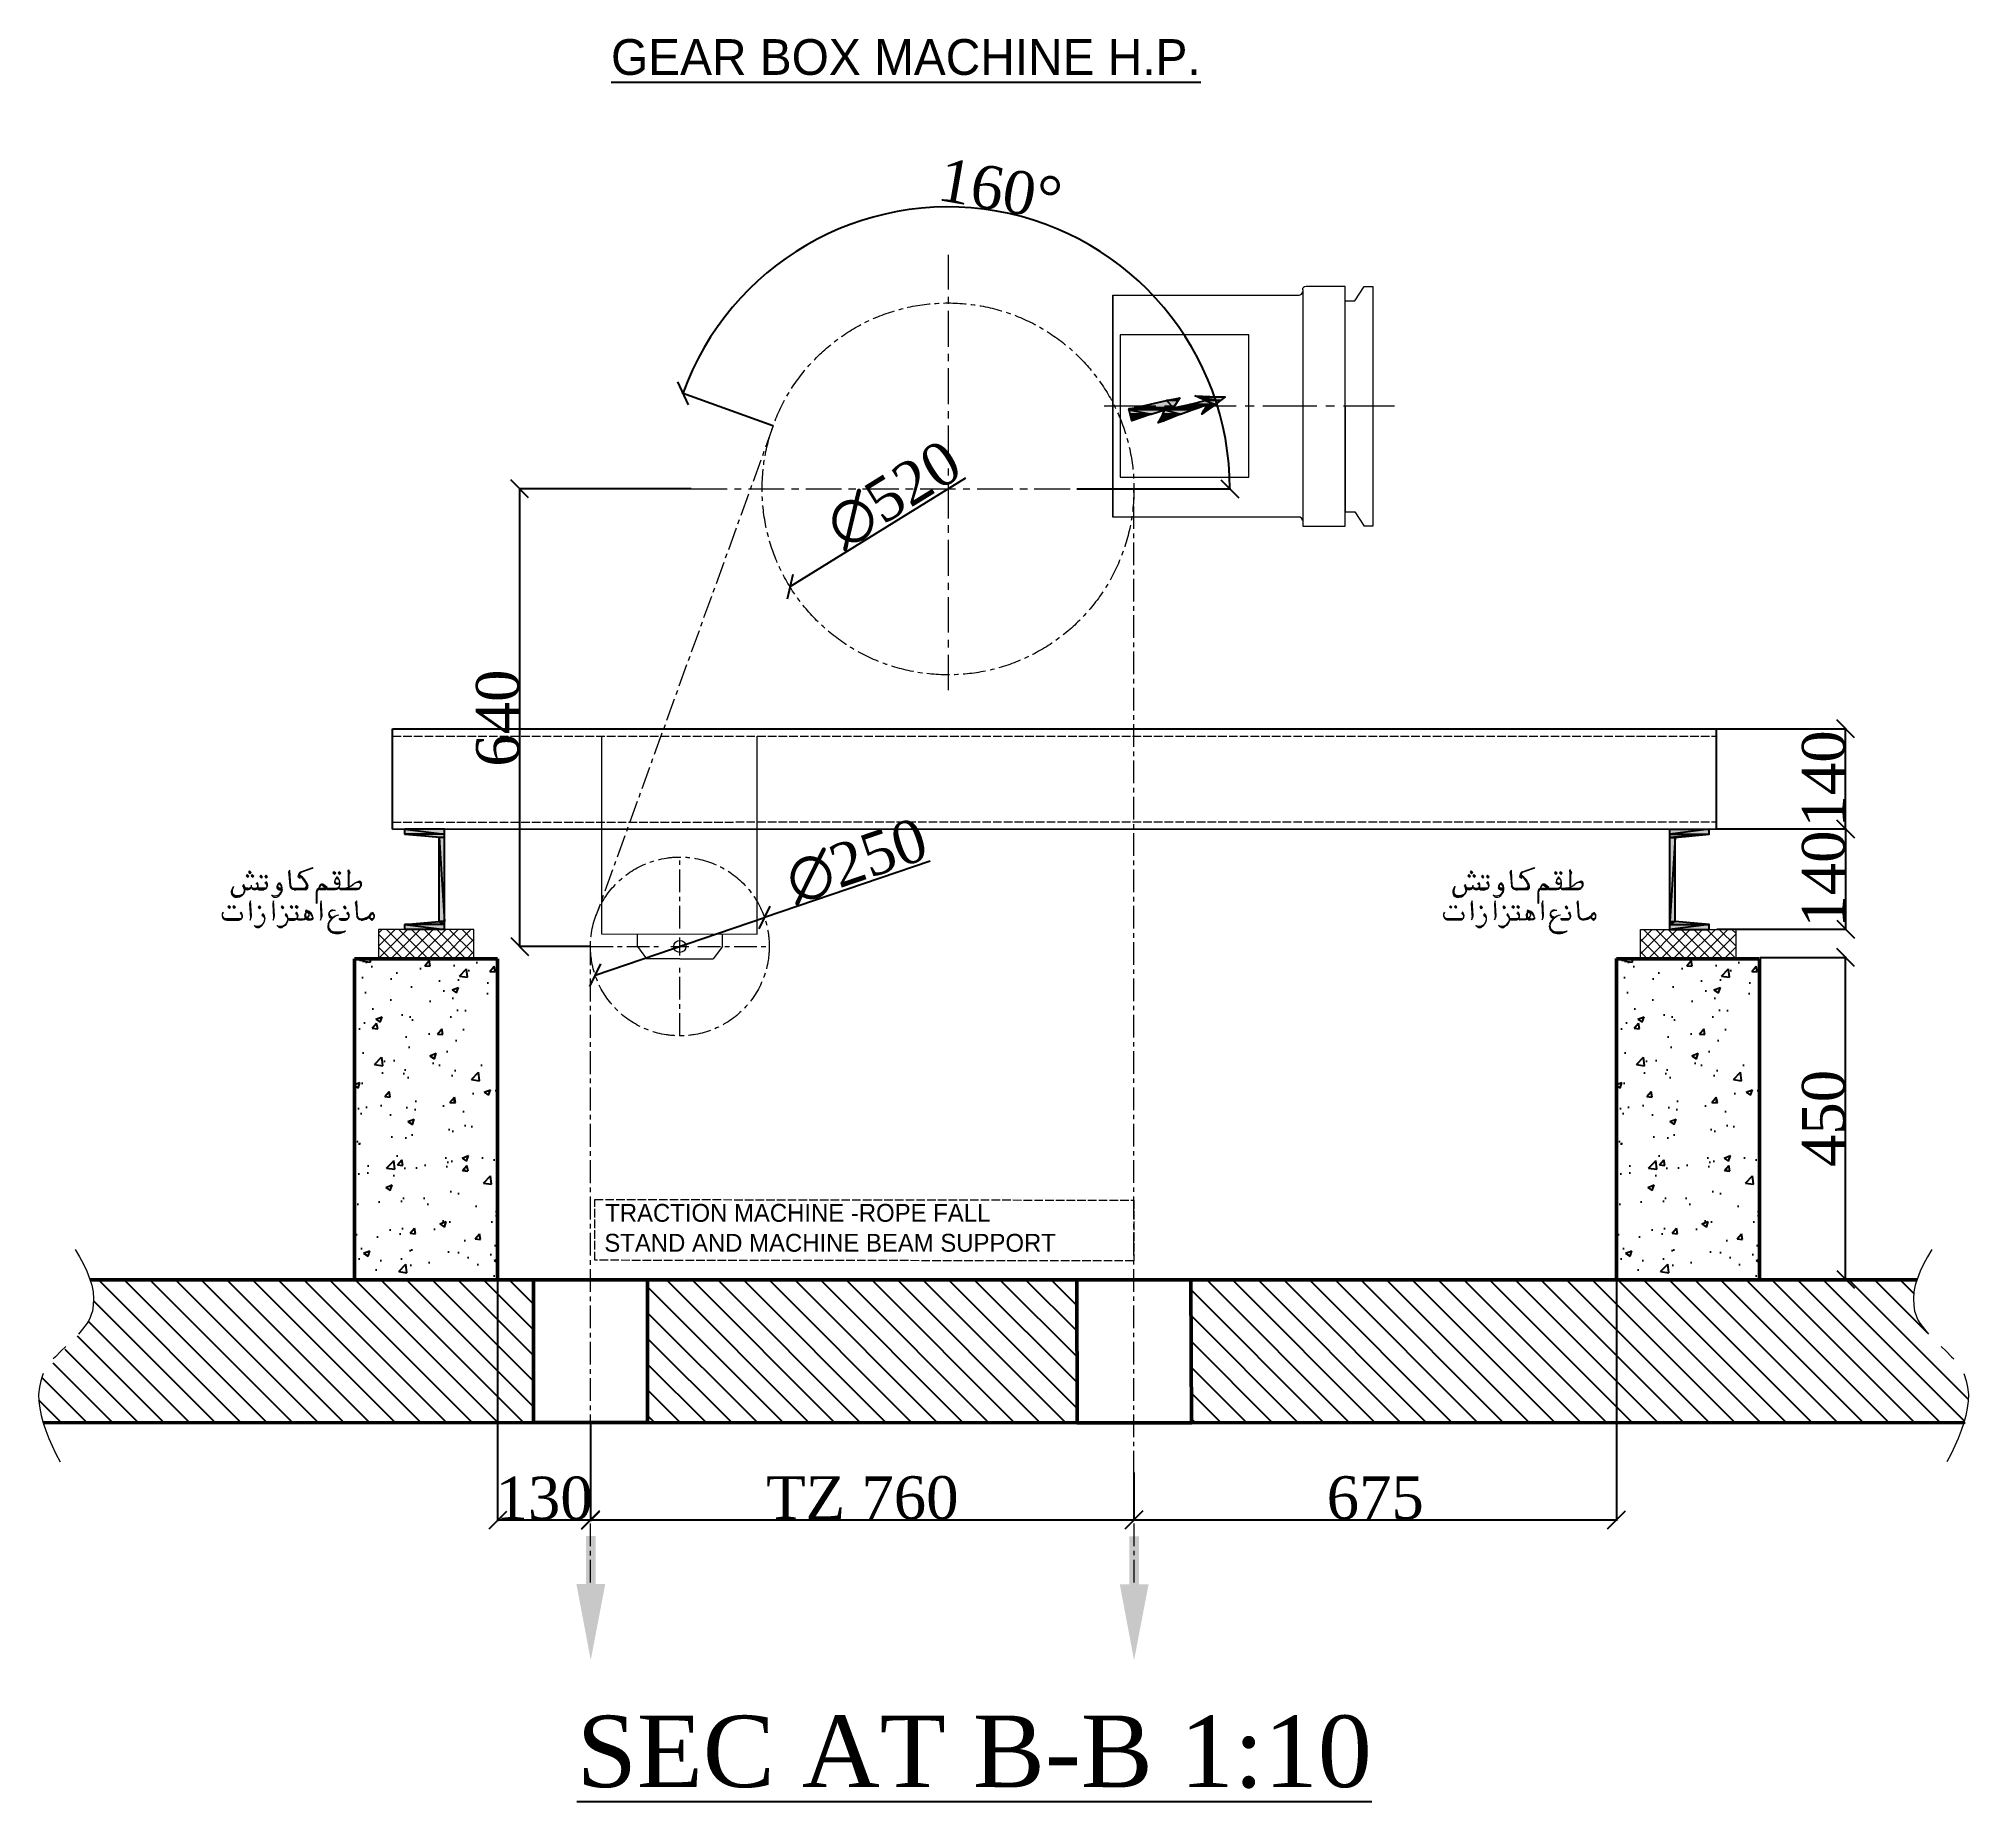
# Model space of a CAD drawing. Header units: millimetres. Extents: x 304 to 3003, y 153 to 2618.
import ezdxf

# ---------------------------------------------------------------- set-up
doc = ezdxf.new("R2010")
doc.units = ezdxf.units.MM
doc.linetypes.add('ACAD_ISO02W100', pattern=[15, 12, -3])
doc.linetypes.add('CENTER', pattern=[50.8, 31.75, -6.35, 6.35, -6.35])
for name, color, linetype, lineweight in [('Car', 3, 'Continuous', 18), ('CL', 2, 'CENTER', 0), ('DL', 8, 'ACAD_ISO02W100', 0), ('Wall', 1, 'Continuous', 50)]:
    doc.layers.add(name, color=color, linetype=linetype, lineweight=lineweight)
doc.layers.add('PDF_0', color=7, linetype='Continuous')
doc.layers.add('PDF_Text', color=7, linetype='Continuous')
doc.styles.add('nassar2', font='cent.shx', dxfattribs={"height": 60})
doc.styles.add('PDF Arial Bold', font='arialbd.ttf')
doc.dimstyles.new('Nassar2', dxfattribs={"dimtxt": 35, "dimasz": 25, "dimexe": 1.25, "dimexo": 0.625, "dimtad": 1, "dimtxsty": 'nassar2', "dimblk": 'OBLIQUE', "dimcen": 2.5, "dimadec": 0, "dimazin": 0, "dimtfac": 1, "dimtmove": 0, "dimatfit": 3, "dimldrblk": 'OBLIQUE', "dimfxl": 1, "dimarcsym": 0})

msp = doc.modelspace()

# ---------------------------------------------------------------- texts
at = {"ltscale": 4, "insert": (1104.384, 2617.083), "char_height": 50, "attachment_point": 1}
msp.add_mtext_dynamic_manual_height_columns('{\\Fcadnw-1|c0;\\LGEAR BOX MACHINE H.P.}', width=2211.04972, gutter_width=200, heights=[111.151], dxfattribs=at)
at = {"transparency": 33554666, "insert": (1056.518, 272.816), "char_height": 100, "attachment_point": 1}
msp.add_mtext_dynamic_manual_height_columns('{\\Fcent|c0;\\L\\C6;SEC AT B-B 1:10}', width=1469.98149, gutter_width=12.5, heights=[145.389], dxfattribs=at)
at = {"layer": 'PDF_Text', "char_height": 25, "attachment_point": 7, "style": 'PDF Arial Bold'}
for s, insert in [('{\\Fcadnw-1|c0;TRACTION MACHINE -ROPE FALL}', (1096.213, 962.961)), ('{\\Fcadnw-1|c0;STAND AND MACHINE BEAM SUPPORT}', (1095.021, 921.094))]:
    msp.add_mtext(s, dxfattribs=dict(at, insert=insert))

# ---------------------------------------------------------------- blocks, each defined once
blk = doc.blocks.new('_Oblique')
at = {"color": 0, "linetype": 'ByBlock', "lineweight": -2}
blk.add_line((-0.5, -0.5), (0.5, 0.5), dxfattribs=at)
blk = doc.blocks.new('*D20')
at = {"color": 0, "lineweight": -2, "transparency": 16777216}
for p, q in [((1330.6, 2076.5), (1203.7, 2122.2)), ((1755.8, 1988.3), (1971.1, 1988.3))]:
    blk.add_line(p, q, dxfattribs=at)
blk.add_arc((1575.8, 1988.3), 394.1, 360, 160.2159, dxfattribs=at)
at = {"layer": 'Defpoints', "color": 0, "transparency": 16777216}
for p in [(1810.7, 2304.8), (1331.2, 2076.3), (1575.8, 1988.3), (1635.4, 1988.3), (1755.2, 1988.3)]:
    blk.add_point(p, dxfattribs=at)
at = {"color": 0, "lineweight": -2, "transparency": 16777216, "xscale": 25, "yscale": 25, "zscale": 25}
for p, rotation in [((1204.9, 2121.7), 250.2159276666785), ((1969.9, 1988.3), 269.9999999999999)]:
    blk.add_blockref('_Oblique', p, dxfattribs=dict(at, rotation=rotation))
at = {"color": 0, "transparency": 16777216, "insert": (1648.7, 2406.8), "char_height": 60, "attachment_point": 5, "rotation": 350.108, "style": 'nassar2'}
blk.add_mtext('160°', dxfattribs=at)
blk = doc.blocks.new('*U14')
at = {"layer": 'CL', "color": 0, "transparency": 16777216}
for p, q in [((0, 25), (0, 125.12)), ((-125.12, 0), (-25, 0)), ((25, 0), (125.12, 0)), ((0, -125.12), (0, -25))]:
    blk.add_line(p, q, dxfattribs=at)
at = {"layer": 'CL', "color": 0, "linetype": 'Continuous', "transparency": 16777216}
for p, q in [((-12.5, 0), (12.5, 0)), ((0, -12.5), (0, 12.5))]:
    blk.add_line(p, q, dxfattribs=at)
blk = doc.blocks.new('*D23')
at = {"color": 0, "lineweight": -2, "transparency": 16777216}
blk.add_line((1600.1, 2003.2), (1354.6, 1851.4), dxfattribs=at)
at = {"layer": 'Defpoints', "color": 0, "transparency": 16777216}
for p in [(1796.9, 2124.9), (1354.6, 1851.4)]:
    blk.add_point(p, dxfattribs=at)
at = {"color": 0, "lineweight": -2, "transparency": 16777216, "xscale": 25, "yscale": 25, "zscale": 25, "rotation": 211.7270844436854}
blk.add_blockref('_Oblique', (1354.6, 1851.4), dxfattribs=at)
at = {"color": 0, "transparency": 16777216, "insert": (1499.8, 1979.9), "char_height": 60, "attachment_point": 5, "rotation": 31.7271, "style": 'nassar2'}
blk.add_mtext('∅520', dxfattribs=at)
blk = doc.blocks.new('*D24')
at = {"color": 0, "lineweight": -2, "transparency": 16777216}
for p in [(1550.9, 1467.6), (1082.3, 1308.1)]:
    blk.add_line(p, (1318.9, 1388.6), dxfattribs=at)
at = {"layer": 'Defpoints', "color": 0, "transparency": 16777216}
for p in [(1318.9, 1388.6), (1082.3, 1308.1)]:
    blk.add_point(p, dxfattribs=at)
at = {"color": 0, "lineweight": -2, "transparency": 16777216, "xscale": 25, "yscale": 25, "zscale": 25}
for p, rotation in [((1318.9, 1388.6), 198.8015829049685), ((1082.3, 1308.1), 18.80158290496852)]:
    blk.add_blockref('_Oblique', p, dxfattribs=dict(at, rotation=rotation))
at = {"color": 0, "transparency": 16777216, "insert": (1448, 1467.4), "char_height": 60, "attachment_point": 5, "rotation": 18.8016, "style": 'nassar2'}
blk.add_mtext('∅250', dxfattribs=at)
blk = doc.blocks.new('*D22')
at = {"color": 0, "lineweight": -2, "transparency": 16777216}
for p, q in [((945.8, 886.2), (945.8, 544.6)), ((1075.8, 681), (1075.8, 544.6)), ((1075.8, 545.9), (945.8, 545.9))]:
    blk.add_line(p, q, dxfattribs=at)
at = {"layer": 'Defpoints', "color": 0, "transparency": 16777216}
for p in [(945.8, 886.8), (1075.8, 681.6), (945.8, 545.9)]:
    blk.add_point(p, dxfattribs=at)
at = {"color": 0, "lineweight": -2, "transparency": 16777216, "xscale": 25, "yscale": 25, "zscale": 25, "rotation": 180}
blk.add_blockref('_Oblique', (945.8, 545.9), dxfattribs=at)
at = {"color": 0, "lineweight": -2, "transparency": 16777216, "xscale": 25, "yscale": 25, "zscale": 25}
blk.add_blockref('_Oblique', (1075.8, 545.9), dxfattribs=at)
at = {"color": 0, "transparency": 16777216, "insert": (1010.8, 576.5), "char_height": 60, "attachment_point": 5, "style": 'nassar2'}
blk.add_mtext('130', dxfattribs=at)
blk = doc.blocks.new('*D18')
at = {"color": 0, "lineweight": -2, "transparency": 16777216}
for p, q in [((1075.8, 612.7), (1075.8, 545.2)), ((1835.8, 612.8), (1835.8, 545.2)), ((1075.8, 546.5), (1835.8, 546.5))]:
    blk.add_line(p, q, dxfattribs=at)
at = {"layer": 'Defpoints', "color": 0, "transparency": 16777216}
for p in [(1075.8, 613.3), (1835.8, 613.4), (1835.8, 546.5)]:
    blk.add_point(p, dxfattribs=at)
at = {"color": 0, "lineweight": -2, "transparency": 16777216, "xscale": 25, "yscale": 25, "zscale": 25, "rotation": 180}
blk.add_blockref('_Oblique', (1075.8, 546.5), dxfattribs=at)
at = {"color": 0, "lineweight": -2, "transparency": 16777216, "xscale": 25, "yscale": 25, "zscale": 25}
blk.add_blockref('_Oblique', (1835.8, 546.5), dxfattribs=at)
at = {"color": 0, "transparency": 16777216, "insert": (1455.8, 577.1), "char_height": 60, "attachment_point": 5, "style": 'nassar2'}
blk.add_mtext('TZ 760', dxfattribs=at)
blk = doc.blocks.new('*D19')
at = {"color": 0, "lineweight": -2, "transparency": 16777216}
for p, q in [((2510.8, 882.1), (2510.8, 545.3)), ((1835.8, 612.8), (1835.8, 545.3)), ((1835.8, 546.5), (2510.8, 546.5))]:
    blk.add_line(p, q, dxfattribs=at)
at = {"layer": 'Defpoints', "color": 0, "transparency": 16777216}
for p in [(2510.8, 882.7), (1835.8, 613.4), (2510.8, 546.5)]:
    blk.add_point(p, dxfattribs=at)
at = {"color": 0, "lineweight": -2, "transparency": 16777216, "xscale": 25, "yscale": 25, "zscale": 25, "rotation": 180}
blk.add_blockref('_Oblique', (1835.8, 546.5), dxfattribs=at)
at = {"color": 0, "lineweight": -2, "transparency": 16777216, "xscale": 25, "yscale": 25, "zscale": 25}
blk.add_blockref('_Oblique', (2510.8, 546.5), dxfattribs=at)
at = {"color": 0, "transparency": 16777216, "insert": (2173.3, 577.1), "char_height": 60, "attachment_point": 5, "style": 'nassar2'}
blk.add_mtext('675', dxfattribs=at)
blk = doc.blocks.new('*D26')
at = {"color": 0, "lineweight": -2, "transparency": 16777216}
for p, q in [((1216.5, 1988.3), (975.4, 1988.3)), ((976.6, 1348.3), (976.6, 1988.3)), ((1075, 1348.3), (975.4, 1348.3))]:
    blk.add_line(p, q, dxfattribs=at)
at = {"layer": 'Defpoints', "color": 0, "transparency": 16777216}
for p in [(976.6, 1988.3), (1217.1, 1988.3), (1075.6, 1348.3)]:
    blk.add_point(p, dxfattribs=at)
at = {"color": 0, "lineweight": -2, "transparency": 16777216, "xscale": 25, "yscale": 25, "zscale": 25}
for p, rotation in [((976.6, 1988.3), 90), ((976.6, 1348.3), 270)]:
    blk.add_blockref('_Oblique', p, dxfattribs=dict(at, rotation=rotation))
at = {"color": 0, "transparency": 16777216, "insert": (946, 1667.6), "char_height": 60, "attachment_point": 5, "rotation": 90, "style": 'nassar2'}
blk.add_mtext('640', dxfattribs=at)
blk = doc.blocks.new('*D27')
at = {"color": 0, "lineweight": -2, "transparency": 16777216}
for p, q in [((2651.2, 1652.6), (2832.4, 1652.6)), ((2831.2, 1512.6), (2831.2, 1652.6)), ((2651.2, 1512.6), (2832.4, 1512.6))]:
    blk.add_line(p, q, dxfattribs=at)
at = {"layer": 'Defpoints', "color": 0, "transparency": 16777216}
for p in [(2650.5, 1652.6), (2831.2, 1652.6), (2650.5, 1512.6)]:
    blk.add_point(p, dxfattribs=at)
at = {"color": 0, "lineweight": -2, "transparency": 16777216, "xscale": 25, "yscale": 25, "zscale": 25}
for p, rotation in [((2831.2, 1652.6), 90), ((2831.2, 1512.6), 270)]:
    blk.add_blockref('_Oblique', p, dxfattribs=dict(at, rotation=rotation))
at = {"color": 0, "transparency": 16777216, "insert": (2800.6, 1582.6), "char_height": 60, "attachment_point": 5, "rotation": 90, "style": 'nassar2'}
blk.add_mtext('140', dxfattribs=at)
blk = doc.blocks.new('*D28')
at = {"color": 0, "lineweight": -2, "transparency": 16777216}
for p, q in [((2651.2, 1512.6), (2832.4, 1512.6)), ((2831.2, 1512.6), (2831.2, 1372.6)), ((2651.2, 1372.6), (2832.4, 1372.6))]:
    blk.add_line(p, q, dxfattribs=at)
at = {"layer": 'Defpoints', "color": 0, "transparency": 16777216}
for p in [(2650.5, 1512.6), (2650.5, 1372.6), (2831.2, 1372.6)]:
    blk.add_point(p, dxfattribs=at)
at = {"color": 0, "lineweight": -2, "transparency": 16777216, "xscale": 25, "yscale": 25, "zscale": 25}
for p, rotation in [((2831.2, 1512.6), 90), ((2831.2, 1372.6), 270)]:
    blk.add_blockref('_Oblique', p, dxfattribs=dict(at, rotation=rotation))
at = {"color": 0, "transparency": 16777216, "insert": (2800.6, 1442.6), "char_height": 60, "attachment_point": 5, "rotation": 90, "style": 'nassar2'}
blk.add_mtext('140', dxfattribs=at)
blk = doc.blocks.new('*D29')
at = {"color": 0, "lineweight": -2, "transparency": 16777216}
for p, q in [((2711.5, 1332.8), (2832.4, 1332.8)), ((2831.2, 882.8), (2831.2, 1332.8)), ((2711.5, 882.8), (2832.4, 882.8))]:
    blk.add_line(p, q, dxfattribs=at)
at = {"layer": 'Defpoints', "color": 0, "transparency": 16777216}
for p in [(2710.9, 1332.8), (2831.2, 1332.8), (2710.9, 882.8)]:
    blk.add_point(p, dxfattribs=at)
at = {"color": 0, "lineweight": -2, "transparency": 16777216, "xscale": 25, "yscale": 25, "zscale": 25}
for p, rotation in [((2831.2, 1332.8), 90), ((2831.2, 882.8), 270)]:
    blk.add_blockref('_Oblique', p, dxfattribs=dict(at, rotation=rotation))
at = {"color": 0, "transparency": 16777216, "insert": (2800.6, 1107.8), "char_height": 60, "attachment_point": 5, "rotation": 90, "style": 'nassar2'}
blk.add_mtext('450', dxfattribs=at)

# ---------------------------------------------------------------- dimensions: what is measured, and where the dimension line sits
dim = msp.add_angular_dim_2l(base=(1810.718, 2304.784), line1=((1575.752, 1988.341), (1331.165, 2076.321)), line2=((1635.389, 1988.341), (1755.211, 1988.341)), dimstyle='Nassar2')
dim.commit()
dim.dimension.update_dxf_attribs({"geometry": '*D20', "text_midpoint": (1648.723, 2406.79)})
dim = msp.add_diameter_dim_2p(p1=(1796.899, 2124.861), p2=(1354.606, 1851.407), dimstyle='Nassar2')
dim.commit()
dim.dimension.update_dxf_attribs({"geometry": '*D23', "text_midpoint": (1517.112, 1951.879), "dimtype": 163})
dim = msp.add_linear_dim(base=(976.639, 1988.341), p1=(1075.613, 1348.341), p2=(1217.077, 1988.341), angle=90, dimstyle='Nassar2')
dim.commit()
dim.dimension.update_dxf_attribs({"geometry": '*D26', "text_midpoint": (976.639, 1667.591), "dimtype": 160})
for base, p1, p2, picture, middle in [((2831.199, 1652.618), (2650.546, 1512.622), (2650.546, 1652.618), '*D27', (2800.574, 1582.62)), ((2831.199, 1372.618), (2650.546, 1512.622), (2650.546, 1372.618), '*D28', (2800.574, 1442.62)), ((2831.199, 1332.766), (2710.859, 882.766), (2710.859, 1332.766), '*D29', (2800.574, 1107.766))]:
    dim = msp.add_linear_dim(base=base, p1=p1, p2=p2, angle=90, dimstyle='Nassar2')
    dim.commit()
    dim.dimension.update_dxf_attribs({"geometry": picture, "text_midpoint": middle})
dim = msp.add_diameter_dim_2p(p1=(1082.283, 1308.055), p2=(1318.943, 1388.628), dimstyle='Nassar2')
dim.commit()
dim.dimension.update_dxf_attribs({"geometry": '*D24', "text_midpoint": (1447.981, 1467.354)})
for base, p1, p2, picture, middle in [((945.792, 545.874), (1075.789, 681.577), (945.792, 886.816), '*D22', (1010.791, 576.499)), ((2510.788, 546.515), (1835.788, 613.386), (2510.788, 882.721), '*D19', (2173.288, 577.14))]:
    dim = msp.add_linear_dim(base=base, p1=p1, p2=p2, dimstyle='Nassar2')
    dim.commit()
    dim.dimension.update_dxf_attribs({"geometry": picture, "text_midpoint": middle})
dim = msp.add_linear_dim(base=(1835.788, 546.461), p1=(1075.789, 613.339), p2=(1835.788, 613.386), text='TZ <>', dimstyle='Nassar2')
dim.commit()
dim.dimension.update_dxf_attribs({"geometry": '*D18', "text_midpoint": (1455.788, 577.086)})

# ---------------------------------------------------------------- hatches: boundary and pattern name
at = {"true_color": 0x000007}
h = msp.add_hatch(color=7, dxfattribs=at)
h.paths.add_polyline_path([(1897.564, 2111.587), (1881.237, 2111.587), (1891.244, 2101.579)])
h.paths.add_polyline_path([(1881.237, 2111.587), (1891.244, 2101.579), (1836.468, 2101.579)])
for points in [[(1900.197, 2115.273), (1897.564, 2111.587), (1881.237, 2111.587)], [(1920.738, 2118.433), (1963.4, 2116.327), (1925.478, 2116.327)], [(1937.592, 2106.32), (1950.233, 2106.32), (1939.172, 2098.946)], [(1830.674, 2092.626), (1859.642, 2092.626), (1832.781, 2083.145)], [(1875.97, 2092.626), (1900.724, 2092.626), (1878.076, 2083.145)]]:
    msp.add_hatch(color=7, dxfattribs=at).paths.add_polyline_path(points)
h = msp.add_hatch(color=7, dxfattribs=at)
h.paths.add_polyline_path([(1937.592, 2106.32), (1913.365, 2106.32), (1925.478, 2101.579)])
h.paths.add_polyline_path([(1913.365, 2106.32), (1925.478, 2101.579), (1891.244, 2101.579)])
h = msp.add_hatch(color=7, dxfattribs=at)
h.paths.add_polyline_path([(1957.08, 2111.587), (1935.486, 2111.587), (1950.233, 2106.32)])
h.paths.add_polyline_path([(1935.486, 2111.587), (1950.233, 2106.32), (1913.365, 2106.32)])
h = msp.add_hatch(color=7, dxfattribs=at)
h.paths.add_polyline_path([(1963.4, 2116.327), (1925.478, 2116.327), (1957.08, 2111.587)])
h.paths.add_polyline_path([(1925.478, 2116.327), (1957.08, 2111.587), (1935.486, 2111.587)])
h = msp.add_hatch(color=7, dxfattribs=at)
h.paths.add_polyline_path([(1937.592, 2106.32), (1933.905, 2098.946), (1939.172, 2098.946)])
h.paths.add_polyline_path([(1933.905, 2098.946), (1939.172, 2098.946), (1930.745, 2092.626)])
h = msp.add_hatch(color=7, dxfattribs=at)
h.paths.add_polyline_path([(1925.478, 2101.579), (1836.468, 2101.579), (1921.265, 2099.999)])
h.paths.add_polyline_path([(1836.468, 2101.579), (1921.265, 2099.999), (1828.568, 2099.999)])
h = msp.add_hatch(color=7, dxfattribs=at)
h.paths.add_polyline_path([(1921.265, 2099.999), (1828.568, 2099.999), (1917.051, 2098.946)])
h.paths.add_polyline_path([(1828.568, 2099.999), (1917.051, 2098.946), (1829.094, 2098.946)])
h = msp.add_hatch(color=7, dxfattribs=at)
h.paths.add_polyline_path([(1879.13, 2098.946), (1829.094, 2098.946), (1859.642, 2092.626)])
h.paths.add_polyline_path([(1829.094, 2098.946), (1859.642, 2092.626), (1830.674, 2092.626)])
h = msp.add_hatch(color=7, dxfattribs=at)
h.paths.add_polyline_path([(1875.97, 2092.626), (1871.229, 2083.145), (1878.076, 2083.145)])
h.paths.add_polyline_path([(1871.229, 2083.145), (1878.076, 2083.145), (1869.649, 2080.512)])
h = msp.add_hatch(color=7, dxfattribs=at)
h.paths.add_polyline_path([(1917.051, 2098.946), (1879.13, 2098.946), (1900.724, 2092.626)])
h.paths.add_polyline_path([(1879.13, 2098.946), (1900.724, 2092.626), (1875.97, 2092.626)])
h = msp.add_hatch(color=7, dxfattribs=at)
h.paths.add_polyline_path([(871.226, 1512.227), (815.924, 1512.227), (871.226, 1505.38)])
h.paths.add_polyline_path([(815.924, 1512.227), (871.226, 1505.38), (815.924, 1505.38)])
h = msp.add_hatch(color=7, dxfattribs=at)
h.paths.add_polyline_path([(2585.244, 1512.248), (2640.546, 1512.248), (2585.244, 1505.401)])
h.paths.add_polyline_path([(2640.546, 1512.248), (2585.244, 1505.401), (2640.546, 1505.401)])
h = msp.add_hatch(color=7, dxfattribs=at)
h.paths.add_polyline_path([(871.226, 1505.38), (815.924, 1505.38), (871.226, 1500.64)])
h.paths.add_polyline_path([(815.924, 1505.38), (871.226, 1500.64), (863.852, 1500.64)])
h = msp.add_hatch(color=7, dxfattribs=at)
h.paths.add_polyline_path([(871.226, 1500.64), (863.852, 1500.64), (871.226, 1383.189)])
h.paths.add_polyline_path([(863.852, 1500.64), (871.226, 1383.189), (863.852, 1383.189)])
h = msp.add_hatch(color=7, dxfattribs=at)
h.paths.add_polyline_path([(2585.244, 1505.401), (2640.546, 1505.401), (2585.244, 1500.66)])
h.paths.add_polyline_path([(2640.546, 1505.401), (2585.244, 1500.66), (2592.618, 1500.66)])
h = msp.add_hatch(color=7, dxfattribs=at)
h.paths.add_polyline_path([(2585.244, 1500.66), (2592.618, 1500.66), (2585.244, 1383.209)])
h.paths.add_polyline_path([(2592.618, 1500.66), (2585.244, 1383.209), (2592.618, 1383.209)])
h = msp.add_hatch(color=7, dxfattribs=at)
h.paths.add_polyline_path([(871.226, 1383.189), (863.852, 1383.189), (871.226, 1378.975)])
h.paths.add_polyline_path([(863.852, 1383.189), (871.226, 1378.975), (815.924, 1378.975)])
h = msp.add_hatch(color=7, dxfattribs=at)
h.paths.add_polyline_path([(871.226, 1378.975), (815.924, 1378.975), (871.226, 1372.128)])
h.paths.add_polyline_path([(815.924, 1378.975), (871.226, 1372.128), (815.924, 1372.128)])
h = msp.add_hatch(color=7, dxfattribs=at)
h.paths.add_polyline_path([(2585.244, 1383.209), (2592.618, 1383.209), (2585.244, 1378.995)])
h.paths.add_polyline_path([(2592.618, 1383.209), (2585.244, 1378.995), (2640.546, 1378.995)])
h = msp.add_hatch(color=7, dxfattribs=at)
h.paths.add_polyline_path([(2585.244, 1378.995), (2640.546, 1378.995), (2585.244, 1372.148)])
h.paths.add_polyline_path([(2640.546, 1378.995), (2585.244, 1372.148), (2640.546, 1372.148)])
h = msp.add_hatch()
h.set_pattern_fill('AR-CONC', color=4, scale=0.5)
h.set_pattern_definition([(50, (908.31, -0.13), (91.0923, -7.9695), [9.525, -104.775]), (355, (908.31, -0.13), (-17.622, 95.5284), [7.62, -83.82]), (100.4514, (915.904, -0.79), (73.4706, 87.559), [8.095, -89.045]), (46.184, (908.31, 25.27), (135.54, -21.021), [14.287, -157.162]), (96.636, (919.61, 23.52), (118.702, 123.713), [12.143, -133.568]), (351.184, (908.31, 25.27), (118.702, 123.713), [11.43, -125.73]), (21, (921.01, 18.92), (75.807, -51.1326), [9.525, -104.775]), (326, (921.01, 18.92), (30.901, 92.094), [7.62, -83.82]), (71.4514, (927.33, 14.66), (106.708, 40.9614), [8.095, -89.045]), (37.5, (908.313, -0.13), (1.5443, 42.2775), [0, -82.804, 0, -85.09, 0, -84.1375]), (7.5, (908.313, -0.13), (33.4098, 50.0903), [0, -48.514, 0, -80.899, 0, -32.0675]), (327.5, (879.992, -0.13), (67.7953, -2.8644), [0, -31.75, 0, -99.06, 0, -131.445]), (317.5, (867.29, -0.13), (74.0646, 12.7132), [0, -41.275, 0, -65.786, 0, -93.345])])
h.paths.add_polyline_path([(945.752, 1330.917), (745.611, 1330.917), (745.611, 881.947), (945.752, 881.947)])
h = msp.add_hatch()
h.set_pattern_fill('AR-CONC', color=4, scale=0.5)
h.set_pattern_definition([(50, (2673.42, -0.13), (91.0923, -7.9695), [9.525, -104.775]), (355, (2673.42, -0.13), (-17.622, 95.5284), [7.62, -83.82]), (100.4514, (2681.01, -0.79), (73.4706, 87.559), [8.095, -89.045]), (46.184, (2673.42, 25.27), (135.54, -21.021), [14.287, -157.162]), (96.636, (2684.72, 23.52), (118.702, 123.713), [12.143, -133.568]), (351.184, (2673.42, 25.27), (118.702, 123.713), [11.43, -125.73]), (21, (2686.12, 18.92), (75.807, -51.1326), [9.525, -104.775]), (326, (2686.12, 18.92), (30.901, 92.094), [7.62, -83.82]), (71.4514, (2692.44, 14.66), (106.708, 40.9614), [8.095, -89.045]), (37.5, (2673.42, -0.13), (1.5443, 42.2775), [0, -82.804, 0, -85.09, 0, -84.1375]), (7.5, (2673.42, -0.13), (33.4098, 50.0903), [0, -48.514, 0, -80.899, 0, -32.0675]), (327.5, (2645.1, -0.13), (67.7953, -2.8644), [0, -31.75, 0, -99.06, 0, -131.445]), (317.5, (2632.4, -0.13), (74.0646, 12.7132), [0, -41.275, 0, -65.786, 0, -93.345])])
h.paths.add_polyline_path([(2710.859, 1330.917), (2510.718, 1330.917), (2510.718, 881.947), (2710.859, 881.947)])
at = {"ltscale": 4}
h = msp.add_hatch(dxfattribs=at)
h.set_pattern_fill('ANSI31', color=256, scale=8, angle=90)
h.set_pattern_definition([(135, (74121.954, 28013.582), (-17.960512, -17.960512), [])])
h.paths.add_polyline_path([(996.019, 882.199), (375.581, 881.947), (377.98, 874.749), (380.087, 865.269), (380.613, 855.788), (380.087, 846.834), (379.033, 838.407), (377.453, 833.667), (375.873, 829.454), (373.767, 825.24), (371.66, 821.553), (365.339, 813.126), (359.546, 806.279), (310.037, 750.977), (309.51, 749.924), (306.877, 740.97), (304.77, 732.016), (303.717, 722.009), (304.244, 712.529), (305.297, 702.522), (307.404, 692.515), (309.918, 682.459), (996.019, 682.606)])
h = msp.add_hatch(dxfattribs=at)
h.set_pattern_fill('ANSI31', color=256, scale=8, angle=90)
h.set_pattern_definition([(135, (74161.954, 28013.582), (-17.960512, -17.960512), [])])
h.paths.add_polyline_path([(1756.486, 682.174), (1755.959, 881.894), (1155.606, 881.947), (1155.606, 682.328)])
h = msp.add_hatch(dxfattribs=at)
h.set_pattern_fill('ANSI31', color=256, scale=8, angle=90)
h.set_pattern_definition([(135, (74486.954, 28013.582), (-17.960512, -17.960512), [])])
h.paths.add_polyline_path([(1915.809, 881.974), (2931.045, 881.947), (2928.645, 874.749), (2926.539, 865.269), (2926.012, 855.788), (2926.539, 846.834), (2927.592, 838.407), (2929.172, 833.667), (2930.752, 829.454), (2932.859, 825.24), (2934.966, 821.553), (2941.286, 813.126), (2947.079, 806.279), (2996.588, 750.977), (2997.115, 749.924), (2999.748, 740.97), (3001.855, 732.016), (3002.908, 722.009), (3002.382, 712.529), (3001.328, 702.522), (2999.222, 692.515), (2996.708, 682.459), (1915.809, 682.38)])

# ---------------------------------------------------------------- linework, layer by layer
for p, q in [((798.73, 1512.218), (798.73, 1652.62)), ((935.813, 881.947), (2420.813, 881.947)), ((310.037, 682.459), (2439.17, 682.459))]:
    msp.add_line(p, q)
msp.add_line((1155.606, 882.149), (1155.606, 682.656), dxfattribs=at)
at = {"color": 7, "linetype": 'Continuous', "lineweight": 20, "true_color": 0x000007}
for points in [[(1575.752, 2315.415), (1575.752, 2266.96), (1575.752, 2266.96)], [(2131.414, 2271.173), (2076.638, 2271.173), (2076.638, 2271.173)], [(2131.414, 1936.199), (2131.414, 2271.173), (2131.414, 2271.173)], [(2144.581, 2251.159), (2157.748, 2271.173), (2157.748, 2271.173)], [(2157.748, 2271.173), (2169.862, 2271.173), (2169.862, 1936.199), (2157.748, 1936.199)], [(1575.752, 2256.953), (1575.752, 2246.946), (1575.752, 2246.946)], [(1806.447, 2259.059), (2066.631, 2259.059), (2066.631, 2259.059)], [(2071.898, 2266.433), (2071.898, 2263.8), (2071.898, 2263.8)], [(2071.898, 2263.8), (2071.898, 1943.573), (2071.898, 1943.573)], [(2131.414, 2103.686), (2131.414, 2251.159), (2131.414, 2251.159)], [(2131.414, 2251.159), (2144.581, 2251.159), (2144.581, 2251.159)], [(1575.752, 2236.938), (1575.752, 2186.903), (1575.752, 2186.903)], [(1816.454, 2203.757), (1816.454, 2004.669), (1816.454, 2004.669)], [(1996.581, 2203.757), (1816.454, 2203.757), (1816.454, 2203.757)], [(1996.581, 2004.669), (1996.581, 2203.757), (1996.581, 2203.757)], [(1575.752, 2176.896), (1575.752, 2166.889), (1575.752, 2166.889)], [(1575.752, 2156.882), (1575.752, 2106.846), (1575.752, 2106.846)], [(1828.568, 2099.999), (1900.197, 2115.273), (1900.197, 2115.273)], [(1937.592, 2106.32), (1869.649, 2080.512), (1869.649, 2080.512)], [(1900.197, 2115.273), (1891.244, 2101.579), (1935.486, 2111.587), (1920.738, 2118.433)], [(1920.738, 2118.433), (1963.4, 2116.327), (1930.745, 2092.626)], [(1930.745, 2092.626), (1937.592, 2106.32), (1937.592, 2106.32)], [(1575.752, 2096.839), (1575.752, 2086.832), (1575.752, 2086.832)], [(1866.489, 2103.686), (1794.333, 2103.686), (1794.333, 2103.686)], [(1869.649, 2080.512), (1879.13, 2098.946), (1832.781, 2083.145), (1828.568, 2099.999)], [(1891.77, 2103.686), (1878.603, 2103.686), (1878.603, 2103.686)], [(1978.674, 2103.686), (1903.884, 2103.686), (1903.884, 2103.686)], [(2003.955, 2103.686), (1991.315, 2103.686), (1991.315, 2103.686)], [(2091.385, 2103.686), (2016.069, 2103.686), (2016.069, 2103.686)], [(2116.14, 2103.686), (2104.026, 2103.686), (2104.026, 2103.686)], [(2200.41, 2103.686), (2128.78, 2103.686), (2128.78, 2103.686)], [(2131.414, 2103.686), (2131.414, 1956.213), (2131.414, 1956.213)], [(1575.752, 2076.825), (1575.752, 2026.79), (1575.752, 2026.79)], [(1575.752, 2016.783), (1575.752, 2006.775), (1575.752, 2006.775)], [(1816.454, 2004.669), (1996.581, 2004.669), (1996.581, 2004.669)], [(1217.077, 1988.341), (1266.586, 1988.341), (1266.586, 1988.341)], [(1277.12, 1988.341), (1286.6, 1988.341), (1286.6, 1988.341)], [(1296.607, 1988.341), (1346.643, 1988.341), (1346.643, 1988.341)], [(1356.65, 1988.341), (1367.184, 1988.341), (1367.184, 1988.341)], [(1376.664, 1988.341), (1426.7, 1988.341), (1426.7, 1988.341)], [(1436.707, 1988.341), (1446.714, 1988.341), (1446.714, 1988.341)], [(1436.707, 1988.341), (1446.714, 1988.341), (1446.714, 1988.341)], [(1456.194, 1988.341), (1506.756, 1988.341), (1506.756, 1988.341)], [(1456.721, 1988.341), (1506.756, 1988.341), (1506.756, 1988.341)], [(1516.237, 1988.341), (1526.77, 1988.341), (1526.77, 1988.341)], [(1536.777, 1988.341), (1586.286, 1988.341), (1586.286, 1988.341)], [(1575.752, 1996.768), (1575.752, 1946.733), (1575.752, 1946.733)], [(1596.82, 1988.341), (1606.3, 1988.341), (1606.3, 1988.341)], [(1616.308, 1988.341), (1666.343, 1988.341), (1666.343, 1988.341)], [(1676.35, 1988.341), (1686.884, 1988.341), (1686.884, 1988.341)], [(1696.364, 1988.341), (1746.4, 1988.341), (1746.4, 1988.341)], [(1756.407, 1988.341), (1766.414, 1988.341), (1766.414, 1988.341)], [(1776.421, 1988.341), (1826.456, 1988.341), (1826.456, 1988.341)], [(1836.463, 1988.341), (1846.471, 1988.341), (1846.471, 1988.341)], [(1851.858, 1988.341), (1930.861, 1988.341), (1930.861, 1988.341)], [(1856.478, 1988.341), (1888.079, 1988.341), (1888.079, 1988.341)], [(2066.631, 1948.84), (1806.447, 1948.84), (1806.447, 1948.84)], [(2071.898, 1943.573), (2071.898, 1936.199), (2071.898, 1936.199)], [(2131.414, 1956.213), (2144.581, 1956.213), (2144.581, 1956.213)], [(2144.581, 1956.213), (2157.748, 1936.199), (2157.748, 1936.199)], [(1575.752, 1937.252), (1575.752, 1926.719), (1575.752, 1926.719)], [(1575.752, 1916.712), (1575.752, 1866.676), (1575.752, 1866.676)], [(2071.898, 1936.199), (2131.414, 1936.199), (2131.414, 1936.199)], [(1575.752, 1856.669), (1575.752, 1847.189), (1575.752, 1847.189)], [(1575.752, 1836.655), (1575.752, 1787.146), (1575.752, 1787.146)], [(1575.752, 1777.139), (1575.752, 1766.605), (1575.752, 1766.605)], [(1575.752, 1777.139), (1575.752, 1767.659), (1575.752, 1767.659)], [(1575.752, 1756.072), (1575.752, 1706.563), (1575.752, 1706.563)], [(871.226, 1512.227), (871.226, 1372.128), (871.226, 1372.128)], [(2585.244, 1512.248), (2585.244, 1372.148), (2585.244, 1372.148)], [(863.852, 1500.64), (863.852, 1383.189), (863.852, 1383.189)], [(2592.618, 1500.66), (2592.618, 1383.209), (2592.618, 1383.209)], [(815.924, 1378.975), (815.924, 1372.128), (815.924, 1378.975), (863.852, 1383.189)], [(2640.546, 1378.995), (2640.546, 1372.148), (2640.546, 1378.995), (2592.618, 1383.209)], [(779.055, 1366.861), (784.322, 1372.128), (784.322, 1372.128)], [(779.055, 1348.954), (802.23, 1372.128), (802.23, 1372.128)], [(779.055, 1331.573), (819.61, 1372.128), (819.61, 1372.128)], [(813.29, 1331.046), (779.055, 1365.281), (779.055, 1365.281)], [(831.198, 1331.046), (790.116, 1372.128), (790.116, 1372.128)], [(796.436, 1331.046), (837.518, 1372.128), (837.518, 1372.128)], [(848.578, 1331.046), (807.497, 1372.128), (807.497, 1372.128)], [(814.344, 1331.046), (855.425, 1372.128), (855.425, 1372.128)], [(815.924, 1372.128), (871.226, 1372.128), (871.226, 1372.128)], [(866.486, 1331.046), (825.404, 1372.128), (825.404, 1372.128)], [(832.251, 1331.046), (873.333, 1372.128), (873.333, 1372.128)], [(883.866, 1331.046), (842.785, 1372.128), (842.785, 1372.128)], [(849.632, 1331.046), (890.713, 1372.128), (890.713, 1372.128)], [(901.247, 1331.046), (860.692, 1372.128), (860.692, 1372.128)], [(867.539, 1331.046), (908.094, 1372.128), (908.094, 1372.128)], [(912.308, 1337.893), (878.073, 1372.128), (878.073, 1372.128)], [(884.92, 1331.046), (912.308, 1358.434), (912.308, 1358.434)], [(912.308, 1355.274), (895.98, 1372.128), (895.98, 1372.128)], [(2544.162, 1337.914), (2578.397, 1372.148), (2578.397, 1372.148)], [(2544.162, 1355.294), (2560.49, 1372.148), (2560.49, 1372.148)], [(2571.55, 1331.067), (2544.162, 1358.454), (2544.162, 1358.454)], [(2588.931, 1331.067), (2548.376, 1372.148), (2548.376, 1372.148)], [(2555.223, 1331.067), (2595.778, 1372.148), (2595.778, 1372.148)], [(2606.838, 1331.067), (2565.757, 1372.148), (2565.757, 1372.148)], [(2572.604, 1331.067), (2613.685, 1372.148), (2613.685, 1372.148)], [(2624.219, 1331.067), (2583.137, 1372.148), (2583.137, 1372.148)], [(2640.546, 1372.148), (2585.244, 1372.148), (2585.244, 1372.148)], [(2589.984, 1331.067), (2631.066, 1372.148), (2631.066, 1372.148)], [(2642.127, 1331.067), (2601.045, 1372.148), (2601.045, 1372.148)], [(2607.892, 1331.067), (2648.973, 1372.148), (2648.973, 1372.148)], [(2660.034, 1331.067), (2618.952, 1372.148), (2618.952, 1372.148)], [(2625.272, 1331.067), (2666.354, 1372.148), (2666.354, 1372.148)], [(2677.415, 1331.593), (2636.86, 1372.148), (2636.86, 1372.148)], [(2643.18, 1331.067), (2677.415, 1365.301), (2677.415, 1365.301)], [(2677.415, 1348.974), (2654.24, 1372.148), (2654.24, 1372.148)], [(2677.415, 1366.881), (2672.148, 1372.148), (2672.148, 1372.148)], [(795.383, 1331.046), (779.055, 1347.374), (779.055, 1347.374)], [(902.827, 1331.046), (912.308, 1341.053), (912.308, 1341.053)], [(2553.643, 1331.067), (2544.162, 1341.074), (2544.162, 1341.074)], [(2661.087, 1331.067), (2677.415, 1347.394), (2677.415, 1347.394)], [(354.806, 924.784), (361.126, 914.251), (366.393, 904.244), (371.133, 894.236), (374.82, 884.229), (377.98, 874.749), (380.087, 865.269), (380.613, 855.788), (380.087, 846.834), (379.033, 838.407), (377.453, 833.667), (375.873, 829.454), (373.767, 825.24), (371.66, 821.553), (365.339, 813.126), (359.546, 806.279)], [(2951.82, 924.784), (2945.499, 914.251), (2940.232, 904.244), (2935.492, 894.236), (2931.805, 884.229), (2928.645, 874.749), (2926.539, 865.269), (2926.012, 855.788), (2926.539, 846.834), (2927.592, 838.407), (2929.172, 833.667), (2930.752, 829.454), (2932.859, 825.24), (2934.966, 821.553), (2941.286, 813.126), (2947.079, 806.279)], [(341.638, 788.899), (334.792, 782.578), (327.418, 774.678), (324.258, 771.518)], [(2964.987, 788.899), (2971.834, 782.578), (2979.207, 774.678), (2982.368, 771.518)], [(310.037, 750.977), (309.51, 749.924), (306.877, 740.97), (304.77, 732.016), (303.717, 722.009), (304.244, 712.529), (305.297, 702.522), (307.404, 692.515), (310.037, 681.981), (313.724, 671.447), (317.937, 660.387), (322.678, 649.853), (327.945, 638.792), (333.738, 627.732)], [(2996.588, 750.977), (2997.115, 749.924), (2999.748, 740.97), (3001.855, 732.016), (3002.908, 722.009), (3002.382, 712.529), (3001.328, 702.522), (2999.222, 692.515), (2996.588, 681.981), (2992.901, 671.447), (2988.688, 660.387), (2983.948, 649.853), (2978.681, 638.792), (2972.887, 627.732)]]:
    msp.add_lwpolyline(points, dxfattribs=at)
msp.add_lwpolyline([(1806.447, 2259.059), (1806.447, 1948.84)], close=True, dxfattribs=at)
at = {"color": 7, "linetype": 'Continuous', "lineweight": -2, "true_color": 0x000007}
for points in [[(1881.237, 2111.587), (1891.244, 2101.579), (1836.468, 2101.579)], [(1900.197, 2115.273), (1897.564, 2111.587), (1881.237, 2111.587)], [(1897.564, 2111.587), (1881.237, 2111.587), (1891.244, 2101.579)], [(1913.365, 2106.32), (1925.478, 2101.579), (1891.244, 2101.579)], [(1935.486, 2111.587), (1950.233, 2106.32), (1913.365, 2106.32)], [(1937.592, 2106.32), (1913.365, 2106.32), (1925.478, 2101.579)], [(1920.738, 2118.433), (1963.4, 2116.327), (1925.478, 2116.327)], [(1963.4, 2116.327), (1925.478, 2116.327), (1957.08, 2111.587)], [(1925.478, 2116.327), (1957.08, 2111.587), (1935.486, 2111.587)], [(1937.592, 2106.32), (1933.905, 2098.946), (1939.172, 2098.946)], [(1957.08, 2111.587), (1935.486, 2111.587), (1950.233, 2106.32)], [(1937.592, 2106.32), (1950.233, 2106.32), (1939.172, 2098.946)], [(1836.468, 2101.579), (1921.265, 2099.999), (1828.568, 2099.999)], [(1921.265, 2099.999), (1828.568, 2099.999), (1917.051, 2098.946)], [(1828.568, 2099.999), (1917.051, 2098.946), (1829.094, 2098.946)], [(1879.13, 2098.946), (1829.094, 2098.946), (1859.642, 2092.626)], [(1829.094, 2098.946), (1859.642, 2092.626), (1830.674, 2092.626)], [(1830.674, 2092.626), (1859.642, 2092.626), (1832.781, 2083.145)], [(1925.478, 2101.579), (1836.468, 2101.579), (1921.265, 2099.999)], [(1871.229, 2083.145), (1878.076, 2083.145), (1869.649, 2080.512)], [(1875.97, 2092.626), (1871.229, 2083.145), (1878.076, 2083.145)], [(1879.13, 2098.946), (1900.724, 2092.626), (1875.97, 2092.626)], [(1875.97, 2092.626), (1900.724, 2092.626), (1878.076, 2083.145)], [(1917.051, 2098.946), (1879.13, 2098.946), (1900.724, 2092.626)], [(1933.905, 2098.946), (1939.172, 2098.946), (1930.745, 2092.626)], [(871.226, 1512.227), (815.924, 1512.227), (871.226, 1505.38)], [(815.924, 1512.227), (871.226, 1505.38), (815.924, 1505.38)], [(2585.244, 1512.248), (2640.546, 1512.248), (2585.244, 1505.401)], [(2640.546, 1512.248), (2585.244, 1505.401), (2640.546, 1505.401)], [(871.226, 1505.38), (815.924, 1505.38), (871.226, 1500.64)], [(815.924, 1505.38), (871.226, 1500.64), (863.852, 1500.64)], [(871.226, 1500.64), (863.852, 1500.64), (871.226, 1383.189)], [(863.852, 1500.64), (871.226, 1383.189), (863.852, 1383.189)], [(2585.244, 1505.401), (2640.546, 1505.401), (2585.244, 1500.66)], [(2640.546, 1505.401), (2585.244, 1500.66), (2592.618, 1500.66)], [(2585.244, 1500.66), (2592.618, 1500.66), (2585.244, 1383.209)], [(2592.618, 1500.66), (2585.244, 1383.209), (2592.618, 1383.209)], [(863.852, 1383.189), (871.226, 1378.975), (815.924, 1378.975)], [(871.226, 1378.975), (815.924, 1378.975), (871.226, 1372.128)], [(815.924, 1378.975), (871.226, 1372.128), (815.924, 1372.128)], [(871.226, 1383.189), (863.852, 1383.189), (871.226, 1378.975)], [(2585.244, 1383.209), (2592.618, 1383.209), (2585.244, 1378.995)], [(2592.618, 1383.209), (2585.244, 1378.995), (2640.546, 1378.995)], [(2585.244, 1378.995), (2640.546, 1378.995), (2585.244, 1372.148)], [(2640.546, 1378.995), (2585.244, 1372.148), (2640.546, 1372.148)]]:
    msp.add_lwpolyline(points, close=True, dxfattribs=at)
for points in [[(798.73, 1512.221), (2650.546, 1512.622), (2650.547, 1652.649)], [(798.73, 1652.618), (2650.547, 1652.618)]]:
    msp.add_lwpolyline(points)
at = {"color": 7, "linetype": 'Continuous', "lineweight": 20}
for points in [[(912.308, 1372.128), (779.055, 1372.128), (779.055, 1331.046), (912.308, 1331.046)], [(2544.162, 1372.148), (2677.415, 1372.148), (2677.415, 1331.067), (2544.162, 1331.067)]]:
    msp.add_lwpolyline(points, close=True, dxfattribs=at)
at = {"color": 7, "linetype": 'Continuous', "lineweight": 20, "true_color": 0x000007}
for points in [[(2076.638, 2271.173), (2073.478, 2271.173), (2071.371, 2269.066), (2071.371, 2266.433)], [(2066.631, 2259.059), (2069.264, 2259.059), (2071.371, 2261.166), (2071.371, 2263.8)], [(2071.371, 1944.099), (2071.371, 1946.733), (2069.264, 1948.84), (2066.631, 1948.84)]]:
    msp.add_open_spline(points, degree=3, dxfattribs=at)
at = {"layer": 'Car', "ltscale": 4}
for p, q in [((1090.957, 1642.618), (1090.957, 1365.794)), ((1308.944, 1365.551), (1308.944, 1642.618)), ((1090.957, 1365.794), (1308.944, 1365.551)), ((1141.162, 1348.441), (1141.192, 1365.738)), ((1260.064, 1348.308), (1260.074, 1365.605)), ((1141.162, 1348.441), (1154.018, 1331.115)), ((1200.594, 1331.011), (1154.018, 1331.115)), ((1200.594, 1331.011), (1247.17, 1331.011)), ((1260.064, 1348.308), (1247.17, 1331.011))]:
    msp.add_line(p, q, dxfattribs=at)
msp.add_circle((1200.613, 1348.341), 8.379, dxfattribs=at)
at = {"layer": 'CL'}
for p, q in [((1331.165, 2076.321), (1083.119, 1391.004)), ((1835.847, 458.914), (1835.752, 1988.077)), ((1075.848, 458.744), (1075.613, 1348.341))]:
    msp.add_line(p, q, dxfattribs=at)
for centre, radius in [((1575.752, 1988.134), 260), ((1200.613, 1348.341), 125)]:
    msp.add_circle(centre, radius, dxfattribs=at)
at = {"layer": 'DL'}
for points in [[(798.73, 1642.618), (2650.547, 1642.618)], [(798.73, 1522.221), (2650.546, 1522.764)]]:
    msp.add_lwpolyline(points, dxfattribs=at)
msp.add_lwpolyline([(1081.493, 994.468), (1835.44, 993.599), (1835.44, 908.59), (1081.493, 909.459)], close=True, dxfattribs=at)
at = {"layer": 'PDF_0', "lineweight": 18}
for points in [[(670.288, 1452.736), (687.22, 1458.783), (686.313, 1457.271), (671.8, 1452.131)], [(2378.881, 1452.756), (2395.814, 1458.803), (2394.906, 1457.292), (2380.393, 1452.151)], [(590.766, 1434.896), (589.254, 1432.78)], [(596.813, 1446.084), (594.697, 1448.2)], [(600.139, 1450.922), (598.023, 1453.038)], [(604.07, 1446.084), (601.954, 1448.2)], [(609.513, 1437.315), (608.001, 1435.803)], [(615.862, 1444.874), (614.048, 1446.991)], [(621.91, 1438.827), (620.7, 1437.315)], [(623.119, 1444.874), (621.003, 1446.991)], [(621.305, 1437.92), (622.514, 1436.408), (623.422, 1434.594)], [(643.68, 1428.849), (639.447, 1428.849), (638.237, 1429.454), (637.33, 1431.57)], [(639.144, 1435.199), (640.354, 1436.106), (641.261, 1436.106), (643.075, 1433.989)], [(656.379, 1433.082), (655.17, 1454.55), (654.263, 1453.945), (653.053, 1451.526), (653.658, 1448.805), (655.17, 1433.082)], [(655.774, 1432.78), (654.565, 1450.015), (653.96, 1452.736)], [(668.171, 1447.596), (669.079, 1443.363), (666.66, 1445.479)], [(702.339, 1435.199), (706.874, 1431.57), (705.362, 1427.64), (696.896, 1427.64)], [(698.408, 1434.594), (699.617, 1435.199), (700.524, 1434.896), (705.665, 1430.663)], [(723.504, 1430.663), (720.178, 1428.849), (706.874, 1428.849)], [(718.364, 1450.015), (716.247, 1452.131)], [(725.318, 1450.015), (723.504, 1452.131)], [(736.808, 1451.829), (736.808, 1432.78), (738.018, 1432.78), (738.018, 1450.619), (738.622, 1450.015), (739.529, 1452.131)], [(2299.359, 1434.917), (2297.848, 1432.8)], [(2305.407, 1446.104), (2303.29, 1448.221)], [(2308.733, 1450.942), (2306.616, 1453.058)], [(2312.663, 1446.104), (2310.547, 1448.221)], [(2318.106, 1437.335), (2316.594, 1435.824)], [(2324.456, 1444.895), (2322.641, 1447.011)], [(2330.503, 1438.847), (2329.293, 1437.335)], [(2331.712, 1444.895), (2329.596, 1447.011)], [(2329.898, 1437.94), (2331.108, 1436.428), (2332.015, 1434.614)], [(2352.273, 1428.869), (2348.04, 1428.869), (2346.831, 1429.474), (2345.923, 1431.591)], [(2347.738, 1435.219), (2348.947, 1436.126), (2349.854, 1436.126), (2351.668, 1434.009)], [(2364.972, 1433.102), (2363.763, 1454.57), (2362.856, 1453.966), (2361.646, 1451.547), (2362.251, 1448.825), (2363.763, 1433.102)], [(2364.368, 1432.8), (2363.158, 1450.035), (2362.554, 1452.756)], [(2376.765, 1447.616), (2377.672, 1443.383), (2375.253, 1445.499)], [(2410.932, 1435.219), (2415.467, 1431.591), (2413.955, 1427.66), (2405.489, 1427.66)], [(2407.001, 1434.614), (2408.211, 1435.219), (2409.118, 1434.917), (2414.258, 1430.683)], [(2432.097, 1430.683), (2428.771, 1428.869), (2415.467, 1428.869)], [(2426.957, 1450.035), (2424.841, 1452.151)], [(2433.911, 1450.035), (2432.097, 1452.151)], [(2445.401, 1451.849), (2445.401, 1432.8), (2446.611, 1432.8), (2446.611, 1450.64), (2447.215, 1450.035), (2448.123, 1452.151)], [(571.113, 1402.543), (568.996, 1404.358)], [(578.369, 1402.543), (576.253, 1404.358)], [(600.442, 1388.937), (600.744, 1390.146), (599.535, 1409.195)], [(621.003, 1429.756), (609.815, 1429.756)], [(621.305, 1429.151), (620.096, 1428.849), (610.722, 1428.849)], [(613.746, 1401.939), (611.629, 1404.055)], [(611.932, 1427.64), (618.584, 1427.64)], [(632.795, 1388.937), (632.795, 1390.146), (631.888, 1409.195)], [(639.749, 1427.64), (644.587, 1427.64)], [(644.587, 1429.756), (640.959, 1429.756)], [(646.099, 1401.939), (643.982, 1404.055)], [(658.496, 1402.543), (656.682, 1404.358)], [(660.31, 1429.756), (675.126, 1429.756)], [(676.94, 1428.849), (661.217, 1428.849)], [(661.217, 1427.64), (663.334, 1427.64)], [(676.94, 1427.64), (662.427, 1427.64)], [(665.753, 1402.543), (663.636, 1404.358)], [(692.965, 1423.407), (692.965, 1408.893), (692.361, 1408.288), (692.361, 1424.616)], [(705.06, 1428.849), (696.291, 1428.849), (694.477, 1427.942), (692.965, 1426.128)], [(699.013, 1388.937), (699.315, 1390.146), (698.408, 1409.195)], [(705.967, 1429.756), (718.666, 1429.756)], [(718.666, 1427.64), (708.084, 1427.64)], [(724.411, 1429.756), (750.717, 1429.756)], [(749.205, 1428.849), (725.318, 1428.849)], [(747.996, 1427.64), (726.528, 1427.64)], [(733.18, 1401.939), (731.063, 1403.753)], [(749.81, 1390.449), (748.6, 1412.219), (747.693, 1411.312), (746.484, 1408.893), (747.391, 1406.474), (748.6, 1390.449)], [(749.205, 1390.146), (747.996, 1407.381), (747.391, 1410.102)], [(2279.706, 1402.564), (2277.589, 1404.378)], [(2286.962, 1402.564), (2284.846, 1404.378)], [(2309.035, 1388.957), (2309.337, 1390.167), (2308.128, 1409.216)], [(2329.596, 1429.776), (2318.408, 1429.776)], [(2329.898, 1429.172), (2328.689, 1428.869), (2319.315, 1428.869)], [(2322.339, 1401.959), (2320.223, 1404.075)], [(2320.525, 1427.66), (2327.177, 1427.66)], [(2341.388, 1388.957), (2341.388, 1390.167), (2340.481, 1409.216)], [(2348.342, 1427.66), (2353.18, 1427.66)], [(2353.18, 1429.776), (2349.552, 1429.776)], [(2354.692, 1401.959), (2352.576, 1404.075)], [(2367.089, 1402.564), (2365.275, 1404.378)], [(2368.903, 1429.776), (2383.719, 1429.776)], [(2385.533, 1428.869), (2369.81, 1428.869)], [(2369.81, 1427.66), (2371.927, 1427.66)], [(2385.533, 1427.66), (2371.02, 1427.66)], [(2374.346, 1402.564), (2372.229, 1404.378)], [(2401.559, 1423.427), (2401.559, 1408.913), (2400.954, 1408.309), (2400.954, 1424.636)], [(2413.653, 1428.869), (2404.885, 1428.869), (2403.07, 1427.962), (2401.559, 1426.148)], [(2407.606, 1388.957), (2407.908, 1390.167), (2407.001, 1409.216)], [(2414.56, 1429.776), (2427.259, 1429.776)], [(2427.259, 1427.66), (2416.677, 1427.66)], [(2433.004, 1429.776), (2459.31, 1429.776)], [(2457.798, 1428.869), (2433.911, 1428.869)], [(2456.589, 1427.66), (2435.121, 1427.66)], [(2441.773, 1401.959), (2439.656, 1403.773)], [(2458.403, 1390.469), (2457.194, 1412.239), (2456.286, 1411.332), (2455.077, 1408.913), (2455.984, 1406.494), (2457.194, 1390.469)], [(2457.798, 1390.167), (2456.589, 1407.401), (2455.984, 1410.123)], [(586.533, 1386.518), (585.324, 1386.216), (566.275, 1386.216), (564.763, 1386.518), (563.251, 1387.123)], [(586.231, 1387.123), (565.065, 1387.123)], [(567.182, 1385.309), (583.812, 1385.309)], [(587.138, 1396.496), (585.626, 1394.682)], [(586.533, 1395.287), (587.743, 1393.775), (588.65, 1391.961)], [(663.938, 1386.518), (662.729, 1386.216), (653.356, 1386.216)], [(654.565, 1385.309), (661.217, 1385.309)], [(664.543, 1396.496), (663.334, 1394.682)], [(663.938, 1395.287), (665.148, 1393.775), (666.055, 1391.961)], [(665.45, 1387.123), (675.126, 1387.123)], [(677.242, 1387.123), (674.823, 1386.216), (666.66, 1386.216)], [(672.707, 1385.309), (667.567, 1385.309)], [(677.847, 1388.03), (676.94, 1389.844)], [(677.847, 1397.706), (681.778, 1396.496), (684.801, 1394.38)], [(687.22, 1387.123), (685.709, 1386.216), (681.173, 1386.216), (679.057, 1387.123)], [(682.08, 1387.123), (685.406, 1387.123)], [(735.296, 1387.123), (724.109, 1387.123)], [(735.599, 1386.518), (734.389, 1386.216), (725.016, 1386.216)], [(726.225, 1385.309), (732.877, 1385.309)], [(736.203, 1396.496), (734.994, 1394.682)], [(735.599, 1395.287), (736.808, 1393.775), (737.715, 1391.961)], [(753.74, 1387.123), (757.671, 1387.123)], [(754.95, 1385.309), (756.764, 1385.309)], [(768.556, 1392.565), (764.626, 1388.03)], [(769.161, 1385.309), (765.23, 1389.239)], [(766.137, 1389.239), (769.161, 1386.518), (770.068, 1385.913), (771.278, 1386.518), (772.789, 1388.03)], [(773.092, 1391.961), (771.882, 1393.775), (770.673, 1394.38), (768.859, 1393.17)], [(2295.126, 1386.538), (2293.917, 1386.236), (2274.868, 1386.236), (2273.356, 1386.538), (2271.844, 1387.143)], [(2294.824, 1387.143), (2273.658, 1387.143)], [(2275.775, 1385.329), (2292.405, 1385.329)], [(2295.731, 1396.516), (2294.219, 1394.702)], [(2295.126, 1395.307), (2296.336, 1393.795), (2297.243, 1391.981)], [(2372.532, 1386.538), (2371.322, 1386.236), (2361.949, 1386.236)], [(2363.158, 1385.329), (2369.81, 1385.329)], [(2373.136, 1396.516), (2371.927, 1394.702)], [(2372.532, 1395.307), (2373.741, 1393.795), (2374.648, 1391.981)], [(2374.043, 1387.143), (2383.719, 1387.143)], [(2385.836, 1387.143), (2383.417, 1386.236), (2375.253, 1386.236)], [(2381.3, 1385.329), (2376.16, 1385.329)], [(2386.44, 1388.05), (2385.533, 1389.864)], [(2386.44, 1397.726), (2390.371, 1396.516), (2393.395, 1394.4)], [(2395.814, 1387.143), (2394.302, 1386.236), (2389.766, 1386.236), (2387.65, 1387.143)], [(2390.673, 1387.143), (2393.999, 1387.143)], [(2443.889, 1387.143), (2432.702, 1387.143)], [(2444.192, 1386.538), (2442.982, 1386.236), (2433.609, 1386.236)], [(2434.819, 1385.329), (2441.471, 1385.329)], [(2444.797, 1396.516), (2443.587, 1394.702)], [(2444.192, 1395.307), (2445.401, 1393.795), (2446.308, 1391.981)], [(2462.334, 1387.143), (2466.264, 1387.143)], [(2463.543, 1385.329), (2465.357, 1385.329)], [(2477.15, 1392.586), (2473.219, 1388.05)], [(2477.754, 1385.329), (2473.824, 1389.26)], [(2474.731, 1389.26), (2477.754, 1386.538), (2478.661, 1385.934), (2479.871, 1386.538), (2481.383, 1388.05)], [(2481.685, 1391.981), (2480.476, 1393.795), (2479.266, 1394.4), (2477.452, 1393.19)]]:
    msp.add_lwpolyline(points, dxfattribs=at)
for points in [[(573.537, 1423.484, -0.18110539), (576.538, 1431.988, 0.11021726), (574.449, 1425.054, 0.21257862), (575.484, 1422.158)], [(588.923, 1421.159, 0.26770238), (591.673, 1426.111, 0.16534837), (589.178, 1433.178)], [(590.785, 1431.366, 0.67714591), (601.165, 1430.951, 0.27558448), (605.947, 1427.653, 0.40157223), (610.693, 1431.514)], [(591.027, 1431.513, 0.10236354), (598.234, 1430.059, 0.28347809), (600.978, 1431.795, 0.07863973), (601.59, 1433.834)], [(601.352, 1431.246, 0.15747367), (607.481, 1429.765, 0.86611539), (607.914, 1436.035)], [(620.85, 1430.059, 0.53548612), (623.235, 1433.708, 0.12595079), (620.335, 1437.437)], [(629.294, 1420.416, 0.51969524), (644.09, 1427.725, 0.31492829), (641.43, 1434.685)], [(639.782, 1436.932, 0.17324239), (636.85, 1431.696, 0.4881371), (639.491, 1427.944)], [(675.054, 1430.066, 0.41725407), (678.708, 1433.317, 0.15748651), (667.901, 1447.863)], [(697.803, 1433.385), (695.989, 1430.966), (697.501, 1434.594, -0.51186379), (702.164, 1435.201)], [(697.198, 1429.756), (705.06, 1429.756), (700.222, 1433.687, 0.3544211), (697.692, 1433.326)], [(724.051, 1441.353, 0.6063276), (718.421, 1441.353, 0.38592407), (719.505, 1437.225)], [(725.232, 1434.412, 0.20473629), (722.12, 1444.851, 0.43299412), (720.146, 1444.631)], [(755.52, 1436.724, 0.47244666), (751.274, 1439.234, 0.09446494), (742.978, 1434.464)], [(2282.13, 1423.504, -0.18110539), (2285.132, 1432.009, 0.11021726), (2283.043, 1425.074, 0.21257862), (2284.077, 1422.178)], [(2297.516, 1421.179, 0.26770238), (2300.266, 1426.131, 0.16534837), (2297.772, 1433.198)], [(2299.378, 1431.386, 0.67714591), (2309.758, 1430.971, 0.27558448), (2314.54, 1427.674, 0.40157223), (2319.286, 1431.534)], [(2299.62, 1431.533, 0.10236354), (2306.827, 1430.079, 0.28347809), (2309.571, 1431.815, 0.07863973), (2310.183, 1433.854)], [(2309.946, 1431.266, 0.15747367), (2316.074, 1429.785, 0.86611539), (2316.507, 1436.055)], [(2329.444, 1430.079, 0.53548612), (2331.828, 1433.728, 0.12595079), (2328.928, 1437.457)], [(2337.888, 1420.436, 0.51969524), (2352.684, 1427.746, 0.31492829), (2350.023, 1434.705)], [(2348.376, 1436.952, 0.17324239), (2345.444, 1431.716, 0.4881371), (2348.084, 1427.964)], [(2383.648, 1430.086, 0.41725407), (2387.301, 1433.337, 0.15748651), (2376.495, 1447.883)], [(2406.396, 1433.405), (2404.582, 1430.986), (2406.094, 1434.614, -0.51186379), (2410.757, 1435.221)], [(2405.792, 1429.776), (2413.653, 1429.776), (2408.815, 1433.707, 0.3544211), (2406.286, 1433.347)], [(2432.645, 1441.374, 0.6063276), (2427.014, 1441.374, 0.38592407), (2428.098, 1437.245)], [(2433.825, 1434.432, 0.20473629), (2430.713, 1444.871, 0.43299412), (2428.739, 1444.651)], [(2464.113, 1436.744, 0.47244666), (2459.867, 1439.254, 0.09446494), (2451.571, 1434.484)], [(574.486, 1422.185, 0.23621891), (580.748, 1418.268, 0.15747958), (588.831, 1420.755)], [(2283.079, 1422.206, 0.23621891), (2289.341, 1418.288, 0.15747958), (2297.424, 1420.775)], [(583.526, 1385.31, 0.35432667), (588.808, 1389.373, 0.24409499), (586.72, 1396.451)], [(586.079, 1387.425, 0.53548612), (588.463, 1391.074, 0.12595079), (585.563, 1394.803)], [(617.374, 1393.775), (616.165, 1392.263, -0.33858744), (619.602, 1384.429)], [(663.636, 1387.123), (652.448, 1387.123, -0.26773869), (645.622, 1375.565)], [(649.727, 1393.775), (648.518, 1392.263, -0.33858744), (651.955, 1384.429)], [(663.484, 1387.425, 0.53548612), (665.869, 1391.074, 0.12595079), (662.968, 1394.803)], [(687.802, 1388.103, -0.38583965), (684.499, 1385.309), (681.778, 1385.309)], [(712.344, 1398.529, 0.31495142), (709.434, 1391.67, 0.3621915), (714.692, 1387.426)], [(712.205, 1398.658, -0.30708343), (718.447, 1398.503, 0.20470465), (711.197, 1396.638)], [(735.144, 1387.425, 0.53548612), (737.529, 1391.074, 0.12595079), (734.629, 1394.803)], [(764.626, 1389.239), (762.207, 1387.123), (759.485, 1386.216), (754.95, 1386.216, -0.34648821), (748.907, 1390.236)], [(764.715, 1388.217, -0.21256689), (757.974, 1385.309), (755.857, 1385.309)], [(770.836, 1385.431, 0.45670162), (771.478, 1395.196, 0.46473752), (769.407, 1395.008)], [(2292.119, 1385.331, 0.35432667), (2297.401, 1389.393, 0.24409499), (2295.313, 1396.471)], [(2294.672, 1387.445, 0.53548612), (2297.057, 1391.095, 0.12595079), (2294.156, 1394.824)], [(2325.967, 1393.795), (2324.758, 1392.283, -0.33858744), (2328.196, 1384.449)], [(2372.229, 1387.143), (2361.042, 1387.143, -0.26773869), (2354.215, 1375.585)], [(2358.32, 1393.795), (2357.111, 1392.283, -0.33858744), (2360.548, 1384.449)], [(2372.077, 1387.445, 0.53548612), (2374.462, 1391.095, 0.12595079), (2371.561, 1394.824)], [(2396.395, 1388.123, -0.38583965), (2393.092, 1385.329), (2390.371, 1385.329)], [(2420.938, 1398.549, 0.31495142), (2418.028, 1391.69, 0.3621915), (2423.285, 1387.446)], [(2420.799, 1398.678, -0.30708343), (2427.04, 1398.523, 0.20470465), (2419.79, 1396.658)], [(2443.737, 1387.445, 0.53548612), (2446.122, 1391.095, 0.12595079), (2443.222, 1394.824)], [(2473.219, 1389.26), (2470.8, 1387.143), (2468.079, 1386.236), (2463.543, 1386.236, -0.34648821), (2457.5, 1390.256)], [(2473.308, 1388.237, -0.21256689), (2466.567, 1385.329), (2464.45, 1385.329)], [(2479.429, 1385.451, 0.45670162), (2480.071, 1395.217, 0.46473752), (2478.001, 1395.029)]]:
    msp.add_lwpolyline(points, format="xyb", dxfattribs=at)
for points in [[(597.721, 1446.689), (595.604, 1448.805), (594.092, 1447.293), (595.906, 1445.177)], [(601.047, 1451.829), (598.93, 1453.945), (597.418, 1452.131), (599.232, 1450.015)], [(604.675, 1446.689), (602.558, 1448.805), (601.047, 1447.293), (603.163, 1445.177)], [(616.77, 1445.781), (614.653, 1447.898), (613.141, 1446.084), (615.258, 1443.967)], [(624.026, 1445.781), (621.91, 1447.898), (620.096, 1446.084), (622.212, 1443.967)], [(719.271, 1450.619), (717.154, 1452.736), (715.34, 1451.224), (717.457, 1449.107)], [(726.225, 1450.619), (724.109, 1452.736), (722.597, 1451.224), (724.714, 1449.107)], [(2306.314, 1446.709), (2304.197, 1448.825), (2302.685, 1447.313), (2304.5, 1445.197)], [(2309.64, 1451.849), (2307.523, 1453.966), (2306.011, 1452.151), (2307.826, 1450.035)], [(2313.268, 1446.709), (2311.152, 1448.825), (2309.64, 1447.313), (2311.756, 1445.197)], [(2325.363, 1445.802), (2323.246, 1447.918), (2321.734, 1446.104), (2323.851, 1443.987)], [(2332.619, 1445.802), (2330.503, 1447.918), (2328.689, 1446.104), (2330.805, 1443.987)], [(2427.864, 1450.64), (2425.748, 1452.756), (2423.933, 1451.244), (2426.05, 1449.128)], [(2434.819, 1450.64), (2432.702, 1452.756), (2431.19, 1451.244), (2433.307, 1449.128)], [(572.02, 1403.148), (569.903, 1405.265), (568.391, 1403.753), (570.508, 1401.636)], [(578.974, 1403.148), (577.16, 1405.265), (575.346, 1403.753), (577.462, 1401.636)], [(599.535, 1385.309), (601.047, 1388.937), (601.651, 1391.356), (600.139, 1412.219), (598.93, 1407.986), (600.139, 1388.635)], [(614.653, 1402.846), (612.536, 1404.962), (611.025, 1403.148), (612.839, 1401.032)], [(631.585, 1385.309), (633.4, 1388.937), (633.702, 1391.356), (632.492, 1412.219), (631.283, 1407.986), (632.19, 1388.635)], [(646.704, 1402.846), (644.587, 1404.962), (643.075, 1403.148), (645.192, 1401.032)], [(659.403, 1403.148), (657.286, 1405.265), (655.774, 1403.753), (657.891, 1401.636)], [(666.66, 1403.148), (664.543, 1405.265), (662.729, 1403.753), (664.845, 1401.636)], [(698.105, 1385.309), (699.617, 1388.937), (700.222, 1391.356), (699.013, 1412.219), (697.803, 1407.986), (698.71, 1388.635)], [(734.087, 1402.543), (731.97, 1404.66), (730.156, 1403.148), (732.273, 1401.032)], [(2280.613, 1403.168), (2278.496, 1405.285), (2276.984, 1403.773), (2279.101, 1401.657)], [(2287.567, 1403.168), (2285.753, 1405.285), (2283.939, 1403.773), (2286.055, 1401.657)], [(2308.128, 1385.329), (2309.64, 1388.957), (2310.245, 1391.376), (2308.733, 1412.239), (2307.523, 1408.006), (2308.733, 1388.655)], [(2323.246, 1402.866), (2321.13, 1404.983), (2319.618, 1403.168), (2321.432, 1401.052)], [(2340.179, 1385.329), (2341.993, 1388.957), (2342.295, 1391.376), (2341.086, 1412.239), (2339.876, 1408.006), (2340.783, 1388.655)], [(2355.297, 1402.866), (2353.18, 1404.983), (2351.668, 1403.168), (2353.785, 1401.052)], [(2367.996, 1403.168), (2365.88, 1405.285), (2364.368, 1403.773), (2366.484, 1401.657)], [(2375.253, 1403.168), (2373.136, 1405.285), (2371.322, 1403.773), (2373.439, 1401.657)], [(2406.699, 1385.329), (2408.211, 1388.957), (2408.815, 1391.376), (2407.606, 1412.239), (2406.396, 1408.006), (2407.303, 1388.655)], [(2442.68, 1402.564), (2440.563, 1404.68), (2438.749, 1403.168), (2440.866, 1401.052)]]:
    msp.add_lwpolyline(points, close=True, dxfattribs=at)
for centre, radius, start, end in [((581.242, 1428.395), 11.339, 255.646426, 35.7367), ((581.243, 1427.186), 10.733, 355.411188, 36.477075), ((595.448, 1433.234), 6.203, 343.55445, 6.915975), ((606.035, 1433.535), 4.988, 232.414436, 327.59056), ((604.222, 1432.024), 6.803, 20.7816, 44.161749), ((602.105, 1432.629), 8.919, 353.038951, 34.101361), ((618.432, 1433.234), 5.292, 268.545502, 346.587878), ((616.013, 1433.536), 8.013, 348.953469, 43.822964), ((640.505, 1432.628), 2.57, 126.05757, 276.673314), ((640.203, 1432.327), 2.57, 67.327691, 122.206881), ((640.807, 1435.652), 1.361, 46.254429, 133.745571), ((633.25, 1429.303), 11.337, 352.812372, 40.827856), ((660.763, 1433.838), 5.896, 186.108406, 272.066302), ((661.066, 1434.745), 5.896, 198.548463, 274.990855), ((660.763, 1434.745), 4.989, 198.093756, 274.526109), ((677.091, 1444.723), 10.734, 131.818581, 176.363478), ((673.462, 1447.445), 4.989, 114.480482, 172.752627), ((653.809, 1424.465), 27.968, 16.704108, 57.766179), ((676.184, 1432.326), 3.477, 277.753804, 23.290107), ((676.789, 1431.42), 3.78, 270.042868, 17.021568), ((719.724, 1438.374), 2.268, 170.202434, 253.018624), ((728.493, 1436.862), 11.036, 136.415502, 170.451997), ((721.539, 1441.095), 4.687, 224.452065, 311.966444), ((718.213, 1435.048), 7.106, 272.594288, 353.822003), ((719.12, 1435.954), 6.198, 266.817707, 5.005144), ((721.236, 1443.211), 7.71, 252.766668, 299.049929), ((721.841, 1440.792), 4.082, 236.550549, 320.944658), ((721.236, 1442.304), 1.664, 20.870184, 150.975368), ((707.934, 1435.35), 17.384, 4.157943, 20.375507), ((729.703, 1451.071), 21.315, 272.547742, 308.349254), ((730.912, 1449.258), 19.199, 269.450426, 312.259811), ((738.773, 1453.492), 2.57, 125.45744, 214.526044), ((739.681, 1454.097), 2.873, 172.341905, 247.149088), ((739.982, 1455.004), 2.569, 168.381182, 258.98567), ((752.985, 1424.767), 13.758, 105.583986, 132.527322), ((747.844, 1435.652), 7.71, 269.451086, 9.122392), ((750.565, 1433.838), 4.082, 12.96812, 105.110331), ((751.473, 1435.048), 3.477, 48.049656, 113.02265), ((750.566, 1434.14), 4.081, 269.615532, 10.779779), ((750.263, 1434.745), 4.687, 343.676805, 41.929371), ((2289.835, 1428.416), 11.339, 255.646426, 35.7367), ((2289.836, 1427.207), 10.733, 355.411188, 36.477075), ((2304.042, 1433.254), 6.203, 343.55445, 6.915975), ((2314.628, 1433.555), 4.988, 232.414436, 327.59056), ((2312.815, 1432.044), 6.803, 20.7816, 44.161749), ((2310.698, 1432.649), 8.919, 353.038951, 34.101361), ((2327.026, 1433.254), 5.292, 268.545502, 346.587878), ((2324.606, 1433.556), 8.013, 348.953469, 43.822964), ((2349.098, 1432.649), 2.57, 126.05757, 276.673314), ((2348.796, 1432.347), 2.57, 67.327691, 122.206881), ((2349.401, 1435.672), 1.361, 46.254429, 133.745571), ((2341.843, 1429.323), 11.337, 352.812372, 40.827856), ((2369.357, 1433.858), 5.896, 186.108406, 272.066302), ((2369.659, 1434.765), 5.896, 198.548463, 274.990855), ((2369.357, 1434.765), 4.989, 198.093756, 274.526109), ((2385.684, 1444.743), 10.734, 131.818581, 176.363478), ((2382.056, 1447.465), 4.989, 114.480482, 172.752627), ((2362.403, 1424.485), 27.968, 16.704108, 57.766179), ((2384.778, 1432.346), 3.477, 277.753804, 23.290107), ((2385.382, 1431.44), 3.78, 270.042868, 17.021568), ((2428.318, 1438.394), 2.268, 170.202434, 253.018624), ((2437.086, 1436.882), 11.036, 136.415502, 170.451997), ((2430.132, 1441.115), 4.687, 224.452065, 311.966444), ((2426.806, 1435.068), 7.106, 272.594288, 353.822003), ((2427.713, 1435.974), 6.198, 266.817707, 5.005144), ((2429.83, 1443.231), 7.71, 252.766668, 299.049929), ((2430.434, 1440.813), 4.082, 236.550549, 320.944658), ((2429.829, 1442.324), 1.664, 20.870184, 150.975368), ((2416.527, 1435.37), 17.384, 4.157943, 20.375507), ((2438.296, 1451.091), 21.315, 272.547742, 308.349254), ((2439.505, 1449.278), 19.199, 269.450426, 312.259811), ((2447.367, 1453.512), 2.57, 125.45744, 214.526044), ((2448.274, 1454.117), 2.873, 172.341905, 247.149088), ((2448.575, 1455.024), 2.569, 168.381182, 258.98567), ((2461.578, 1424.787), 13.758, 105.583986, 132.527322), ((2456.438, 1435.672), 7.71, 269.451086, 9.122392), ((2459.159, 1433.858), 4.082, 12.96812, 105.110331), ((2460.066, 1435.068), 3.477, 48.049656, 113.02265), ((2459.159, 1434.16), 4.081, 269.615532, 10.779779), ((2458.856, 1434.765), 4.687, 343.676805, 41.929371), ((580.032, 1423.86), 6.803, 182.058765, 255.257517), ((581.847, 1428.094), 8.921, 223.693879, 266.492273), ((581.847, 1432.929), 13.454, 266.653361, 300.692489), ((596.36, 1435.35), 6.501, 233.442738, 303.371366), ((611.779, 1429.907), 1.964, 179.690553, 270.309447), ((634.76, 1422.953), 5.896, 204.406018, 299.588892), ((630.829, 1429.907), 14.06, 299.768681, 351.216612), ((662.274, 1429.907), 1.964, 179.690553, 270.309447), ((697.35, 1424.767), 5.292, 92.412247, 179.927671), ((697.35, 1423.255), 4.687, 99.649567, 176.073555), ((707.931, 1429.907), 1.964, 179.690553, 270.309447), ((726.375, 1429.907), 1.964, 179.690553, 270.309447), ((748.449, 1436.257), 7.407, 273.184125, 303.682961), ((2288.625, 1423.88), 6.803, 182.058765, 255.257517), ((2290.44, 1428.114), 8.921, 223.693879, 266.492273), ((2290.44, 1432.95), 13.454, 266.653361, 300.692489), ((2304.953, 1435.37), 6.501, 233.442738, 303.371366), ((2320.373, 1429.927), 1.964, 179.690553, 270.309447), ((2343.354, 1422.973), 5.896, 204.406018, 299.588892), ((2339.422, 1429.928), 14.06, 299.768681, 351.216612), ((2370.867, 1429.927), 1.964, 179.690553, 270.309447), ((2405.943, 1424.787), 5.292, 92.412247, 179.927671), ((2405.943, 1423.275), 4.687, 99.649567, 176.073555), ((2416.524, 1429.927), 1.964, 179.690553, 270.309447), ((2434.969, 1429.927), 1.964, 179.690553, 270.309447), ((2457.043, 1436.277), 7.407, 273.184125, 303.682961), ((565.519, 1392.717), 5.291, 139.72409, 261.981691), ((566.728, 1391.809), 6.501, 140.868004, 272.267113), ((609.966, 1386.67), 10.13, 241.117333, 346.658038), ((610.571, 1380.622), 5.896, 204.406018, 299.588892), ((608.151, 1388.185), 12.854, 291.528444, 311.325484), ((606.641, 1387.274), 13.455, 299.513519, 359.468504), ((612.083, 1386.669), 8.012, 10.799203, 51.862075), ((610.57, 1387.274), 9.828, 359.243422, 45.519045), ((642.017, 1386.67), 10.13, 241.117333, 346.658038), ((642.622, 1380.622), 5.896, 204.406018, 299.588892), ((640.201, 1388.185), 12.854, 291.528444, 311.325484), ((644.134, 1386.669), 8.012, 10.799203, 51.862075), ((642.621, 1387.274), 9.828, 359.243422, 45.519045), ((654.413, 1387.274), 1.964, 179.690553, 270.309447), ((661.066, 1390.6), 5.292, 268.545502, 346.587878), ((658.647, 1390.902), 8.013, 348.953469, 43.822964), ((667.414, 1387.274), 1.964, 179.690553, 270.309447), ((671.951, 1396.95), 11.641, 272.87384, 334.505489), ((675.277, 1394.833), 7.408, 269.724161, 342.928375), ((681.627, 1391.205), 5.897, 129.701519, 268.575124), ((677.091, 1386.064), 10.432, 23.001147, 91.283939), ((678.603, 1397.252), 1.663, 68.224866, 195.75439), ((681.626, 1392.112), 4.686, 158.844128, 274.304629), ((679.51, 1393.019), 2.57, 350.657862, 161.262085), ((679.51, 1393.019), 2.873, 337.996084, 124.026601), ((676.486, 1387.879), 11.036, 0.57736, 77.013302), ((685.254, 1389.392), 1.967, 272.546447, 27.976679), ((717.307, 1376.389), 9.223, 159.661218, 250.269387), ((726.981, 1372.761), 19.805, 99.909296, 159.856755), ((717.911, 1377.598), 8.921, 157.518385, 257.184263), ((729.098, 1370.643), 22.224, 104.447795, 152.456754), ((715.189, 1393.926), 5.594, 190.743261, 268.787777), ((713.073, 1394.228), 3.175, 130.164071, 203.350697), ((716.097, 1395.741), 6.502, 206.299654, 276.21852), ((726.073, 1387.274), 1.964, 179.690553, 270.309447), ((732.726, 1390.6), 5.292, 268.545502, 346.587878), ((730.307, 1390.902), 8.013, 348.953469, 43.822964), ((754.496, 1391.507), 5.896, 186.108406, 272.066302), ((754.194, 1392.112), 4.989, 198.093756, 274.526109), ((755.705, 1387.274), 1.964, 179.690553, 270.309447), ((756.31, 1402.09), 14.665, 275.169844, 331.737332), ((770.521, 1391.204), 4.082, 185.9734, 264.0266), ((770.219, 1390.902), 2.872, 11.221956, 133.47208), ((769.917, 1386.367), 1.36, 219.123005, 308.196612), ((770.22, 1390.297), 2.872, 268.686521, 18.540836), ((2274.112, 1392.737), 5.291, 139.72409, 261.981691), ((2275.322, 1391.83), 6.501, 140.868004, 272.267113), ((2318.56, 1386.69), 10.13, 241.117333, 346.658038), ((2319.165, 1380.642), 5.896, 204.406018, 299.588892), ((2316.744, 1388.205), 12.854, 291.528444, 311.325484), ((2315.234, 1387.294), 13.455, 299.513519, 359.468504), ((2320.676, 1386.69), 8.012, 10.799203, 51.862075), ((2319.164, 1387.294), 9.828, 359.243422, 45.519045), ((2350.61, 1386.69), 10.13, 241.117333, 346.658038), ((2351.215, 1380.642), 5.896, 204.406018, 299.588892), ((2348.794, 1388.205), 12.854, 291.528444, 311.325484), ((2352.727, 1386.69), 8.012, 10.799203, 51.862075), ((2351.214, 1387.294), 9.828, 359.243422, 45.519045), ((2363.006, 1387.294), 1.964, 179.690553, 270.309447), ((2369.659, 1390.621), 5.292, 268.545502, 346.587878), ((2367.24, 1390.923), 8.013, 348.953469, 43.822964), ((2376.008, 1387.294), 1.964, 179.690553, 270.309447), ((2380.544, 1396.97), 11.641, 272.87384, 334.505489), ((2383.87, 1394.853), 7.408, 269.724161, 342.928375), ((2390.22, 1391.225), 5.897, 129.701519, 268.575124), ((2385.684, 1386.084), 10.432, 23.001147, 91.283939), ((2387.196, 1397.272), 1.663, 68.224866, 195.75439), ((2390.219, 1392.132), 4.686, 158.844128, 274.304629), ((2388.103, 1393.039), 2.57, 350.657862, 161.262085), ((2388.103, 1393.039), 2.873, 337.996084, 124.026601), ((2385.08, 1387.899), 11.036, 0.57736, 77.013302), ((2393.848, 1389.412), 1.967, 272.546447, 27.976679), ((2425.9, 1376.409), 9.223, 159.661218, 250.269387), ((2435.574, 1372.781), 19.805, 99.909296, 159.856755), ((2426.505, 1377.618), 8.921, 157.518385, 257.184263), ((2437.691, 1370.664), 22.224, 104.447795, 152.456754), ((2423.782, 1393.946), 5.594, 190.743261, 268.787777), ((2421.666, 1394.248), 3.175, 130.164071, 203.350697), ((2424.69, 1395.761), 6.502, 206.299654, 276.21852), ((2434.666, 1387.294), 1.964, 179.690553, 270.309447), ((2441.319, 1390.621), 5.292, 268.545502, 346.587878), ((2438.9, 1390.923), 8.013, 348.953469, 43.822964), ((2463.089, 1391.527), 5.896, 186.108406, 272.066302), ((2462.787, 1392.132), 4.989, 198.093756, 274.526109), ((2464.298, 1387.294), 1.964, 179.690553, 270.309447), ((2464.904, 1402.11), 14.665, 275.169844, 331.737332), ((2479.115, 1391.225), 4.082, 185.9734, 264.0266), ((2478.813, 1390.923), 2.872, 11.221956, 133.47208), ((2478.51, 1386.387), 1.36, 219.123005, 308.196612), ((2478.813, 1390.317), 2.872, 268.686521, 18.540836), ((610.571, 1382.437), 6.804, 240.899812, 290.626951), ((642.622, 1382.437), 6.804, 240.899812, 290.626951), ((721.841, 1392.111), 24.642, 247.483078, 286.793781), ((721.236, 1386.972), 20.712, 250.076456, 304.947042), ((721.841, 1411.163), 42.484, 261.761078, 285.138852), ((2319.165, 1382.458), 6.804, 240.899812, 290.626951), ((2351.215, 1382.458), 6.804, 240.899812, 290.626951), ((2430.434, 1392.131), 24.642, 247.483078, 286.793781), ((2429.83, 1386.992), 20.712, 250.076456, 304.947042), ((2430.434, 1411.183), 42.484, 261.761078, 285.138852)]:
    msp.add_arc(centre, radius, start, end, dxfattribs=at)
at = {"layer": 'PDF_0', "transparency": 33554559}
for points in [[(1082.676, 523.755), (1069.33, 523.755), (1082.676, 389.577)], [(1069.33, 523.755), (1082.676, 389.577), (1069.33, 389.577)], [(1842.616, 523.617), (1829.27, 523.617), (1842.616, 389.438)], [(1829.27, 523.617), (1842.616, 389.438), (1829.27, 389.438)], [(1096.261, 456.631), (1076.003, 350.337), (1055.984, 456.631)], [(1856.201, 456.492), (1835.943, 350.198), (1815.923, 456.492)]]:
    msp.add_solid(points, dxfattribs=at)
at = {"layer": 'Wall'}
for points in [[(745.611, 881.947), (745.611, 1330.917), (745.611, 1330.917)], [(745.611, 1330.917), (945.752, 1330.917)], [(945.752, 881.947), (945.752, 1330.917), (945.752, 1330.917)], [(2510.718, 882.298), (2510.718, 1331.268)], [(2510.718, 882.721), (2510.718, 1331.067)], [(2710.859, 1331.067), (2510.718, 1331.067)], [(2710.859, 882.766), (2710.859, 1331.067)], [(2931.045, 881.947), (375.661, 881.947)], [(310.037, 681.981), (2996.588, 682.459), (2996.588, 682.459)]]:
    msp.add_lwpolyline(points, dxfattribs=at)
for points in [[(996.019, 882.149), (1155.606, 882.149), (1155.606, 682.656), (996.019, 682.656)], [(1755.959, 881.97), (1915.546, 881.97), (1916.073, 682.016), (1756.486, 682.016)]]:
    msp.add_lwpolyline(points, close=True, dxfattribs=at)

# ---------------------------------------------------------------- block references
at = {"layer": 'CL'}
msp.add_blockref('*U14', (1200.613, 1348.341), dxfattribs=at)

msp.set_redraw_order([(e.dxf.handle, doc.entitydb.next_handle()) for e in msp.query("TEXT MTEXT ATTDEF DIMENSION ARC_DIMENSION")])  # texts and dimensions are drawn at this point

doc.saveas('drawing.dxf')
